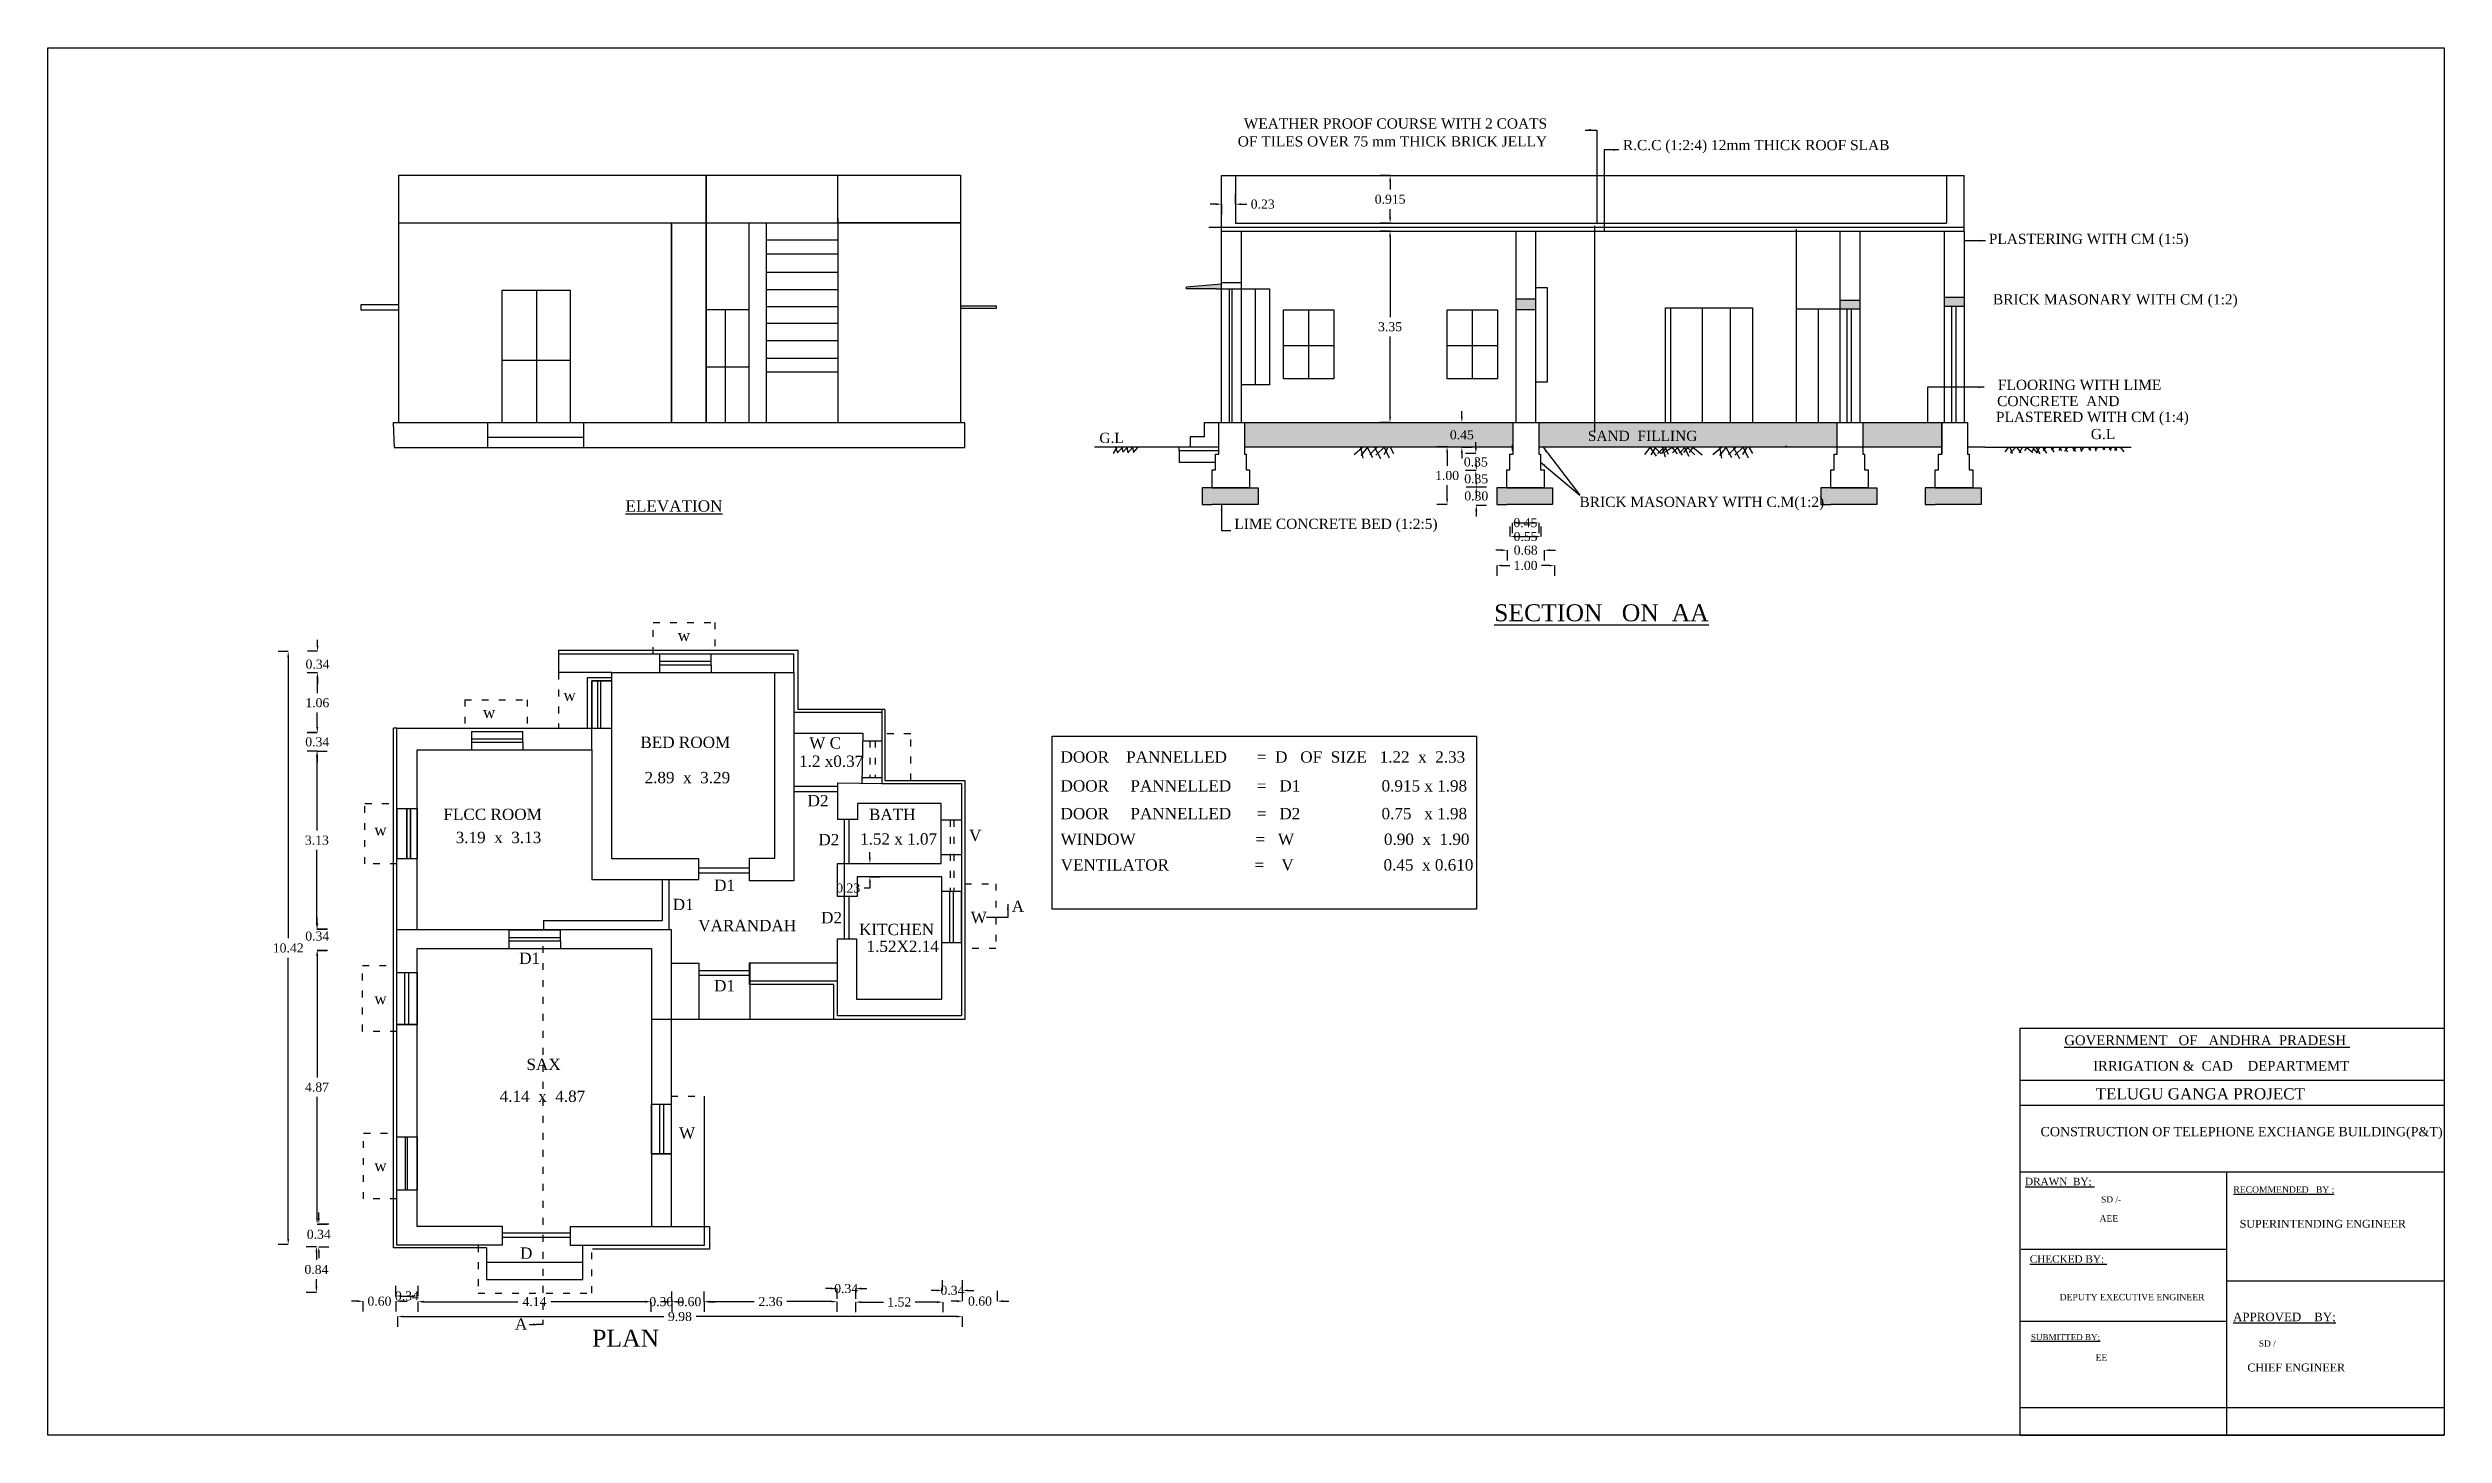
# Model space of a CAD drawing. Header units: millimetres. Extents: x 0.6 to 42.9, y 0.1 to 24.5.
import ezdxf

# ---------------------------------------------------------------- set-up
doc = ezdxf.new("R2010")
doc.units = ezdxf.units.MM
doc.header["$MEASUREMENT"] = 0
doc.linetypes.add('ACAD_ISO03W100', pattern=[30, 12, -18])
for name, color, linetype in [('DIM', 5, 'Continuous'), ('DWG.LINE', 10, 'Continuous'), ('HATCH', 2, 'Continuous'), ('TEXT', 7, 'Continuous')]:
    doc.layers.add(name, color=color, linetype=linetype)
doc.layers.add('DO LINE', color=3, linetype='Continuous', plot=False)
doc.layers.add('TITLE', color=7, linetype='Continuous', lineweight=30)
doc.styles.get("Standard").update_dxf_attribs({"font": 'times.ttf', "height": 0.16})
doc.dimstyles.get("Standard").update_dxf_attribs({"dimtxt": 0.16, "dimasz": 0.1, "dimexe": 0.18, "dimexo": 0.0625, "dimgap": 0.09, "dimtad": 0, "dimtih": 1, "dimtoh": 1, "dimzin": 0, "dimdsep": 46, "dimtxsty": 'Standard', "dimcen": 300, "dimclre": 256, "dimclrt": 4, "dimadec": 0, "dimazin": 0, "dimtfac": 1, "dimtofl": 0, "dimtmove": 0, "dimatfit": 3, "dimfxl": 0, "dimtolj": 1, "dimtzin": 0, "dimarcsym": 0})
pattern_1 = [(50, (0, 0), (0.14345204, -0.01255043), [0.015, -0.165]), (355, (0, 0), (-0.02775027, 0.1504384), [0.012, -0.132]), (100.4514, (0.01195, -0.00105), (0.1157019, 0.1378879), [0.01274804, -0.1402284]), (46.1842, (0, 0.04), (0.2134482, -0.0331038), [0.0225, -0.2475]), (96.6356, (0.01779, 0.03724), (0.1869325, 0.1948236), [0.019122, -0.2103426]), (351.1842, (0, 0.04), (0.1869324, 0.1948237), [0.018, -0.198]), (21, (0.02, 0.03), (0.1193814, -0.08052378), [0.015, -0.165]), (326, (0.02, 0.03), (0.04866307, 0.14503), [0.012, -0.132]), (71.4514, (0.02995, 0.02329), (0.16804453, 0.0645061), [0.01274804, -0.1402284]), (37.5, (0, 0), (0.00243197, 0.06657877), [0, -0.1304, 0, -0.134, 0, -0.1325]), (7.5, (0, 0), (0.05261391, 0.07888234), [0, -0.0764, 0, -0.1274, 0, -0.0505]), (327.5, (-0.0446, 0), (0.10676449, -0.004510974), [0, -0.05, 0, -0.156, 0, -0.207]), (317.5, (-0.0646, 0), (0.11663723, 0.020021), [0, -0.065, 0, -0.1036, 0, -0.147])]

msp = doc.modelspace()

# ---------------------------------------------------------------- texts
at = {"layer": 'TEXT'}
for s, height, p in [('WEATHER PROOF COURSE WITH 2 COATS', 0.18, (21.675, 23.117)), ('OF TILES OVER 75 mm THICK BRICK JELLY', 0.18, (21.568, 22.802)), ('R.C.C (1:2:4) 12mm THICK ROOF SLAB', 0.18, (28.367, 22.737)), ('PLASTERING WITH CM (1:5)', 0.18, (34.827, 21.081)), ('BRICK MASONARY WITH CM (1:2)', 0.18, (34.9, 20.013)), ('FLOORING WITH LIME', 0.18, (34.988, 18.504)), ('CONCRETE  AND', 0.18, (34.973, 18.218)), ('PLASTERED WITH CM (1:4)', 0.18, (34.952, 17.938)), ('BRICK MASONARY WITH C.M(1:2)', 0.18, (27.601, 16.438)), ('w', 0.2, (11.683, 14.072)), ('w', 0.2, (9.664, 13.017)), ('w', 0.2, (8.244, 12.713)), ('BED ROOM', 0.2, (11.023, 12.185)), ('W C', 0.2, (14.004, 12.173)), ('1.2 x0.37', 0.2, (13.824, 11.851)), ('DOOR    PANNELLED       =  D   OF  SIZE   1.22  x  2.33', 0.2, (18.44, 11.926)), ('DOOR     PANNELLED      =   D1                   0.915 x 1.98', 0.2, (18.44, 11.416)), ('FLCC ROOM', 0.2, (7.546, 10.913)), ('D2', 0.2, (13.974, 11.154)), ('BATH', 0.2, (15.058, 10.912)), ('DOOR     PANNELLED      =   D2                   0.75   x 1.98', 0.2, (18.44, 10.926)), ('w', 0.2, (6.326, 10.638)), ('D2', 0.2, (14.165, 10.467)), ('1.52 x 1.07', 0.2, (14.901, 10.479)), ('V', 0.2, (16.824, 10.54)), ('WINDOW                            =   W                     0.90  x  1.90', 0.2, (18.441, 10.474)), ('VENTILATOR                    =    V                     0.45  x 0.610', 0.2, (18.442, 10.021)), ('D1', 0.2, (12.324, 9.661)), ('D1', 0.2, (11.594, 9.323)), ('A', 0.2, (17.578, 9.29)), ('D2', 0.2, (14.213, 9.09)), ('KITCHEN', 0.2, (14.883, 8.881)), ('W', 0.2, (16.854, 9.093)), ('D1', 0.2, (8.884, 8.373)), ('1.52X2.14', 0.2, (15.016, 8.584)), ('D1', 0.2, (12.323, 7.888)), ('w', 0.2, (6.326, 7.662)), ('SAX', 0.2, (9.012, 6.5)), ('W', 0.2, (11.705, 5.288)), ('w', 0.2, (6.326, 4.713)), ('D', 0.2, (8.899, 3.168)), ('A', 0.2, (8.808, 1.917))]:
    msp.add_text(s, height=height, dxfattribs=at).set_placement(p)
at = {"layer": 'TEXT', "attachment_point": 1}
for s, insert, char_height, width in [('{\\C6;SAND  FILLING}', (27.748, 17.783), 0.18, 2.69296), ('G.L', (36.628, 17.816), 0.18, 0.67674), ('{\\C6;G.L}', (19.125, 17.748), 0.18, 0.88514), ('LIME CONCRETE BED (1:2:5)', (21.509, 16.231), 0.18, 4.55451), ('2.89  x  3.29', (11.097, 11.762), 0.2, 1.77394), ('3.19  x  3.13', (7.763, 10.705), 0.2, 1.55359), ('4.14  x  4.87', (8.539, 6.137), 0.2, 2.04069)]:
    msp.add_mtext(s, dxfattribs=dict(at, insert=insert, char_height=char_height, width=width))
at = {"layer": 'TEXT', "ltscale": 0.2, "attachment_point": 1}
for s, insert, char_height, width in [('VARANDAH', (12.044, 9.151), 0.2, 2.01241), ('PLAN', (10.171, 1.917), 0.3, 1.64998)]:
    msp.add_mtext(s, dxfattribs=dict(at, insert=insert, char_height=char_height, width=width))
at = {"layer": 'TITLE'}
for s, height, p in [('%%UELEVATION', 0.2, (10.76, 16.356)), ('%%USECTION   ON  AA', 0.3, (26.094, 14.421))]:
    msp.add_text(s, height=height, dxfattribs=at).set_placement(p)
at = {"layer": 'TITLE', "lineweight": 30}
for s, height, p in [('%%UGOVERNMENT   OF   ANDHRA  PRADESH ', 0.17233, (36.159, 6.94)), ('IRRIGATION &  CAD    DEPARTMEMT ', 0.17233, (36.668, 6.488)), ('TELUGU GANGA PROJECT', 0.19824, (36.713, 5.981)), ('CONSTRUCTION OF TELEPHONE EXCHANGE BUILDING(P&T)', 0.16361, (35.74, 5.331)), ('%%UDRAWN  BY; ', 0.1309, (35.466, 4.467)), ('SD /- ', 0.1097, (36.808, 4.162)), ('%%URECOMMENDED   BY :', 0.11234, (39.144, 4.334)), ('AEE', 0.1125, (36.781, 3.826)), ('SUPERINTENDING ENGINEER', 0.14024, (39.255, 3.715)), ('%%UCHECKED BY: ', 0.1309, (35.549, 3.099)), ('DEPUTY EXECUTIVE ENGINEER', 0.11249, (36.077, 2.436)), ('%%UAPPROVED    BY;', 0.15104, (39.138, 2.067)), ('%%USUBMITTED BY;', 0.10573, (35.57, 1.733)), ('SD /', 0.1097, (39.593, 1.618)), ('EE', 0.1125, (36.711, 1.371)), ('CHIEF ENGINEER', 0.14024, (39.391, 1.179))]:
    msp.add_text(s, height=height, dxfattribs=at).set_placement(p)

# ---------------------------------------------------------------- blocks, each defined once
blk = doc.blocks.new('*D2')
at = {"layer": 'Defpoints', "color": 0, "ltscale": 0.2}
for p in [(5.315, 8.612), (5.315, 8.612), (5.315, 3.782)]:
    blk.add_point(p, dxfattribs=at)
at = {"layer": 'DIM', "lineweight": -2, "ltscale": 0.2}
for p, q in [((5.315, 8.612), (5.495, 8.612)), ((5.315, 3.782), (5.495, 3.782))]:
    blk.add_line(p, q, dxfattribs=at)
at = {"layer": 'DIM', "color": 0, "lineweight": -2, "ltscale": 0.2}
for p, q in [((5.315, 8.512), (5.315, 6.369)), ((5.315, 3.882), (5.315, 6.025))]:
    blk.add_line(p, q, dxfattribs=at)
at = {"layer": 'DIM', "color": 0, "ltscale": 0.2}
for points in [[(5.299, 8.512), (5.332, 8.512), (5.315, 8.612)], [(5.299, 3.882), (5.332, 3.882), (5.315, 3.782)]]:
    blk.add_solid(points, dxfattribs=at)
at = {"layer": 'DIM', "color": 4, "ltscale": 0.2, "insert": (5.315, 6.197), "char_height": 0.16, "attachment_point": 5}
blk.add_mtext('\\A1;4.87', dxfattribs=at)
blk = doc.blocks.new('*D3')
at = {"layer": 'Defpoints', "color": 0, "ltscale": 0.2}
for p in [(5.309, 12.126), (5.309, 8.987), (5.312, 8.987)]:
    blk.add_point(p, dxfattribs=at)
at = {"layer": 'DIM', "lineweight": -2, "ltscale": 0.2}
for p, q in [((5.312, 12.126), (5.492, 12.126)), ((5.312, 8.987), (5.492, 8.987))]:
    blk.add_line(p, q, dxfattribs=at)
at = {"layer": 'DIM', "color": 0, "lineweight": -2, "ltscale": 0.2}
for p, q in [((5.312, 12.026), (5.312, 10.728)), ((5.312, 9.087), (5.312, 10.385))]:
    blk.add_line(p, q, dxfattribs=at)
at = {"layer": 'DIM', "color": 0, "ltscale": 0.2}
for points in [[(5.296, 12.026), (5.329, 12.026), (5.312, 12.126)], [(5.296, 9.087), (5.329, 9.087), (5.312, 8.987)]]:
    blk.add_solid(points, dxfattribs=at)
at = {"layer": 'DIM', "color": 4, "ltscale": 0.2, "insert": (5.312, 10.556), "char_height": 0.16, "attachment_point": 5}
blk.add_mtext('\\A1;3.13', dxfattribs=at)
blk = doc.blocks.new('*D4')
at = {"layer": 'Defpoints', "color": 0, "ltscale": 0.2}
for p in [(5.322, 13.513), (5.32, 12.452), (5.322, 12.452)]:
    blk.add_point(p, dxfattribs=at)
at = {"layer": 'DIM', "lineweight": -2, "ltscale": 0.2}
for p, q in [((5.32, 13.513), (5.14, 13.513)), ((5.32, 12.452), (5.14, 12.452))]:
    blk.add_line(p, q, dxfattribs=at)
at = {"layer": 'DIM', "color": 0, "lineweight": -2, "ltscale": 0.2}
for p, q in [((5.32, 13.413), (5.32, 13.154)), ((5.32, 12.552), (5.32, 12.811))]:
    blk.add_line(p, q, dxfattribs=at)
at = {"layer": 'DIM', "color": 0, "ltscale": 0.2}
for points in [[(5.303, 13.413), (5.336, 13.413), (5.32, 13.513)], [(5.303, 12.552), (5.336, 12.552), (5.32, 12.452)]]:
    blk.add_solid(points, dxfattribs=at)
at = {"layer": 'DIM', "color": 4, "ltscale": 0.2, "insert": (5.32, 12.982), "char_height": 0.16, "attachment_point": 5}
blk.add_mtext('\\A1;1.06', dxfattribs=at)
blk = doc.blocks.new('*D5')
at = {"layer": 'Defpoints', "color": 0, "ltscale": 0.2}
for p in [(5.326, 13.893), (5.324, 13.51), (5.326, 13.51)]:
    blk.add_point(p, dxfattribs=at)
at = {"layer": 'DIM', "color": 0, "lineweight": -2, "ltscale": 0.2}
for p, q in [((5.324, 13.993), (5.324, 14.093)), ((5.324, 13.41), (5.324, 13.31))]:
    blk.add_line(p, q, dxfattribs=at)
at = {"layer": 'DIM', "lineweight": -2, "ltscale": 0.2}
for p, q in [((5.324, 13.893), (5.144, 13.893)), ((5.324, 13.51), (5.144, 13.51))]:
    blk.add_line(p, q, dxfattribs=at)
at = {"layer": 'DIM', "color": 0, "ltscale": 0.2}
for points in [[(5.307, 13.993), (5.341, 13.993), (5.324, 13.893)], [(5.307, 13.41), (5.341, 13.41), (5.324, 13.51)]]:
    blk.add_solid(points, dxfattribs=at)
at = {"layer": 'DIM', "color": 4, "ltscale": 0.2, "insert": (5.324, 13.663), "char_height": 0.16, "attachment_point": 5}
blk.add_mtext('\\A1;0.34', dxfattribs=at)
blk = doc.blocks.new('*D6')
at = {"layer": 'Defpoints', "color": 0, "ltscale": 0.2}
for p in [(4.829, 13.887), (4.806, 3.419), (4.829, 3.419)]:
    blk.add_point(p, dxfattribs=at)
at = {"layer": 'DIM', "lineweight": -2, "ltscale": 0.2}
for p, q in [((4.806, 13.887), (4.626, 13.887)), ((4.806, 3.419), (4.626, 3.419))]:
    blk.add_line(p, q, dxfattribs=at)
at = {"layer": 'DIM', "color": 0, "lineweight": -2, "ltscale": 0.2}
for p, q in [((4.806, 13.787), (4.806, 8.825)), ((4.806, 3.519), (4.806, 8.482))]:
    blk.add_line(p, q, dxfattribs=at)
at = {"layer": 'DIM', "color": 0, "ltscale": 0.2}
for points in [[(4.789, 13.787), (4.823, 13.787), (4.806, 13.887)], [(4.789, 3.519), (4.823, 3.519), (4.806, 3.419)]]:
    blk.add_solid(points, dxfattribs=at)
at = {"layer": 'DIM', "color": 4, "ltscale": 0.2, "insert": (4.806, 8.653), "char_height": 0.16, "attachment_point": 5}
blk.add_mtext('\\A1;10.42', dxfattribs=at)
blk = doc.blocks.new('*D7')
at = {"layer": 'Defpoints', "color": 0, "ltscale": 0.2}
for p in [(5.314, 3.787), (5.314, 3.382), (5.346, 3.382)]:
    blk.add_point(p, dxfattribs=at)
at = {"layer": 'DIM', "color": 0, "lineweight": -2, "ltscale": 0.2}
for p, q in [((5.346, 3.887), (5.346, 3.987)), ((5.346, 3.282), (5.346, 3.182))]:
    blk.add_line(p, q, dxfattribs=at)
at = {"layer": 'DIM', "lineweight": -2, "ltscale": 0.2}
for p, q in [((5.346, 3.787), (5.526, 3.787)), ((5.346, 3.382), (5.526, 3.382))]:
    blk.add_line(p, q, dxfattribs=at)
at = {"layer": 'DIM', "color": 0, "ltscale": 0.2}
for points in [[(5.329, 3.887), (5.363, 3.887), (5.346, 3.787)], [(5.329, 3.282), (5.363, 3.282), (5.346, 3.382)]]:
    blk.add_solid(points, dxfattribs=at)
at = {"layer": 'DIM', "color": 4, "ltscale": 0.2, "insert": (5.346, 3.599), "char_height": 0.16, "attachment_point": 5}
blk.add_mtext('\\A1;0.34', dxfattribs=at)
blk = doc.blocks.new('*D8')
at = {"layer": 'Defpoints', "color": 0, "ltscale": 0.2}
for p in [(5.304, 3.382), (5.304, 2.575), (5.309, 2.575)]:
    blk.add_point(p, dxfattribs=at)
at = {"layer": 'DIM', "lineweight": -2, "ltscale": 0.2}
for p, q in [((5.304, 3.382), (5.124, 3.382)), ((5.304, 2.575), (5.124, 2.575))]:
    blk.add_line(p, q, dxfattribs=at)
at = {"layer": 'DIM', "color": 0, "lineweight": -2, "ltscale": 0.2}
for p, q in [((5.304, 3.282), (5.304, 3.15)), ((5.304, 2.675), (5.304, 2.807))]:
    blk.add_line(p, q, dxfattribs=at)
at = {"layer": 'DIM', "color": 0, "ltscale": 0.2}
for points in [[(5.287, 3.282), (5.321, 3.282), (5.304, 3.382)], [(5.287, 2.675), (5.321, 2.675), (5.304, 2.575)]]:
    blk.add_solid(points, dxfattribs=at)
at = {"layer": 'DIM', "color": 4, "ltscale": 0.2, "insert": (5.304, 2.978), "char_height": 0.16, "attachment_point": 5}
blk.add_mtext('\\A1;0.84', dxfattribs=at)
blk = doc.blocks.new('*D9')
at = {"layer": 'Defpoints', "color": 0, "ltscale": 0.2}
for p in [(6.738, 2.19), (16.704, 2.19), (16.704, 2.148)]:
    blk.add_point(p, dxfattribs=at)
at = {"layer": 'DIM', "lineweight": -2, "ltscale": 0.2}
for p, q in [((6.738, 2.148), (6.738, 1.968)), ((16.704, 2.148), (16.704, 1.968))]:
    blk.add_line(p, q, dxfattribs=at)
at = {"layer": 'DIM', "color": 0, "lineweight": -2, "ltscale": 0.2}
for p, q in [((6.838, 2.148), (11.436, 2.148)), ((16.604, 2.148), (12.006, 2.148))]:
    blk.add_line(p, q, dxfattribs=at)
at = {"layer": 'DIM', "color": 0, "ltscale": 0.2}
for points in [[(6.838, 2.165), (6.838, 2.132), (6.738, 2.148)], [(16.604, 2.165), (16.604, 2.132), (16.704, 2.148)]]:
    blk.add_solid(points, dxfattribs=at)
at = {"layer": 'DIM', "color": 4, "ltscale": 0.2, "insert": (11.721, 2.148), "char_height": 0.16, "attachment_point": 5}
blk.add_mtext('\\A1;9.98', dxfattribs=at)
blk = doc.blocks.new('*D10')
at = {"layer": 'Defpoints', "color": 0, "ltscale": 0.2}
for p in [(7.096, 2.439), (11.21, 2.439), (11.21, 2.411)]:
    blk.add_point(p, dxfattribs=at)
at = {"layer": 'DIM', "lineweight": -2, "ltscale": 0.2}
for p, q in [((7.096, 2.411), (7.096, 2.231)), ((11.21, 2.411), (11.21, 2.231))]:
    blk.add_line(p, q, dxfattribs=at)
at = {"layer": 'DIM', "color": 0, "lineweight": -2, "ltscale": 0.2}
for p, q in [((7.196, 2.411), (8.862, 2.411)), ((11.11, 2.411), (9.444, 2.411))]:
    blk.add_line(p, q, dxfattribs=at)
at = {"layer": 'DIM', "color": 0, "ltscale": 0.2}
for points in [[(7.196, 2.428), (7.196, 2.394), (7.096, 2.411)], [(11.11, 2.428), (11.11, 2.394), (11.21, 2.411)]]:
    blk.add_solid(points, dxfattribs=at)
at = {"layer": 'DIM', "color": 4, "ltscale": 0.2, "insert": (9.153, 2.411), "char_height": 0.16, "attachment_point": 5}
blk.add_mtext('\\A1;4.14', dxfattribs=at)
blk = doc.blocks.new('*D11')
at = {"layer": 'Defpoints', "color": 0, "ltscale": 0.2}
for p in [(12.148, 2.414), (14.492, 2.414), (14.492, 2.412)]:
    blk.add_point(p, dxfattribs=at)
at = {"layer": 'DIM', "lineweight": -2, "ltscale": 0.2}
for p, q in [((12.148, 2.412), (12.148, 2.232)), ((14.492, 2.412), (14.492, 2.232))]:
    blk.add_line(p, q, dxfattribs=at)
at = {"layer": 'DIM', "color": 0, "lineweight": -2, "ltscale": 0.2}
for p, q in [((12.248, 2.412), (13.03, 2.412)), ((14.392, 2.412), (13.61, 2.412))]:
    blk.add_line(p, q, dxfattribs=at)
at = {"layer": 'DIM', "color": 0, "ltscale": 0.2}
for points in [[(12.248, 2.429), (12.248, 2.396), (12.148, 2.412)], [(14.392, 2.429), (14.392, 2.396), (14.492, 2.412)]]:
    blk.add_solid(points, dxfattribs=at)
at = {"layer": 'DIM', "color": 4, "ltscale": 0.2, "insert": (13.32, 2.412), "char_height": 0.16, "attachment_point": 5}
blk.add_mtext('\\A1;2.36', dxfattribs=at)
blk = doc.blocks.new('*D12')
at = {"layer": 'Defpoints', "color": 0, "ltscale": 0.2}
for p in [(14.822, 2.406), (16.364, 2.406), (16.364, 2.404)]:
    blk.add_point(p, dxfattribs=at)
at = {"layer": 'DIM', "lineweight": -2, "ltscale": 0.2}
for p, q in [((14.822, 2.404), (14.822, 2.224)), ((16.364, 2.404), (16.364, 2.224))]:
    blk.add_line(p, q, dxfattribs=at)
at = {"layer": 'DIM', "color": 0, "lineweight": -2, "ltscale": 0.2}
for p, q in [((14.922, 2.404), (15.315, 2.404)), ((16.264, 2.404), (15.871, 2.404))]:
    blk.add_line(p, q, dxfattribs=at)
at = {"layer": 'DIM', "color": 0, "ltscale": 0.2}
for points in [[(14.922, 2.42), (14.922, 2.387), (14.822, 2.404)], [(16.264, 2.42), (16.264, 2.387), (16.364, 2.404)]]:
    blk.add_solid(points, dxfattribs=at)
at = {"layer": 'DIM', "color": 4, "ltscale": 0.2, "insert": (15.593, 2.404), "char_height": 0.16, "attachment_point": 5}
blk.add_mtext('\\A1;1.52', dxfattribs=at)
blk = doc.blocks.new('*D13')
at = {"layer": 'Defpoints', "color": 0, "ltscale": 0.2}
for p in [(16.71, 2.413), (17.325, 2.42), (17.325, 2.413)]:
    blk.add_point(p, dxfattribs=at)
at = {"layer": 'DIM', "lineweight": -2, "ltscale": 0.2}
for p, q in [((16.71, 2.42), (16.71, 2.6)), ((17.325, 2.42), (17.325, 2.6))]:
    blk.add_line(p, q, dxfattribs=at)
at = {"layer": 'DIM', "color": 0, "lineweight": -2, "ltscale": 0.2}
for p, q in [((16.61, 2.42), (16.51, 2.42)), ((17.425, 2.42), (17.525, 2.42))]:
    blk.add_line(p, q, dxfattribs=at)
at = {"layer": 'DIM', "color": 0, "ltscale": 0.2}
for points in [[(16.61, 2.437), (16.61, 2.403), (16.71, 2.42)], [(17.425, 2.437), (17.425, 2.403), (17.325, 2.42)]]:
    blk.add_solid(points, dxfattribs=at)
at = {"layer": 'DIM', "color": 4, "ltscale": 0.2, "insert": (17.018, 2.42), "char_height": 0.16, "attachment_point": 5}
blk.add_mtext('\\A1;0.60', dxfattribs=at)
blk = doc.blocks.new('*D14')
at = {"layer": 'Defpoints', "color": 0, "ltscale": 0.2}
for p in [(14.491, 2.646), (14.822, 2.646), (14.822, 2.642)]:
    blk.add_point(p, dxfattribs=at)
at = {"layer": 'DIM', "color": 0, "lineweight": -2, "ltscale": 0.2}
for p, q in [((14.391, 2.642), (14.291, 2.642)), ((14.922, 2.642), (15.022, 2.642))]:
    blk.add_line(p, q, dxfattribs=at)
at = {"layer": 'DIM', "lineweight": -2, "ltscale": 0.2}
for p, q in [((14.491, 2.642), (14.491, 2.462)), ((14.822, 2.642), (14.822, 2.462))]:
    blk.add_line(p, q, dxfattribs=at)
at = {"layer": 'DIM', "color": 0, "ltscale": 0.2}
for points in [[(14.391, 2.659), (14.391, 2.625), (14.491, 2.642)], [(14.922, 2.659), (14.922, 2.625), (14.822, 2.642)]]:
    blk.add_solid(points, dxfattribs=at)
at = {"layer": 'DIM', "color": 4, "ltscale": 0.2, "insert": (14.656, 2.642), "char_height": 0.16, "attachment_point": 5}
blk.add_mtext('\\A1;0.34 ', dxfattribs=at)
blk = doc.blocks.new('*D15')
at = {"layer": 'Defpoints', "color": 0, "ltscale": 0.2}
for p in [(16.356, 2.573), (16.709, 2.61), (16.709, 2.573)]:
    blk.add_point(p, dxfattribs=at)
at = {"layer": 'DIM', "color": 0, "lineweight": -2, "ltscale": 0.2}
for p, q in [((16.256, 2.61), (16.156, 2.61)), ((16.809, 2.61), (16.909, 2.61))]:
    blk.add_line(p, q, dxfattribs=at)
at = {"layer": 'DIM', "lineweight": -2, "ltscale": 0.2}
for p, q in [((16.356, 2.61), (16.356, 2.79)), ((16.709, 2.61), (16.709, 2.79))]:
    blk.add_line(p, q, dxfattribs=at)
at = {"layer": 'DIM', "color": 0, "ltscale": 0.2}
for points in [[(16.256, 2.626), (16.256, 2.593), (16.356, 2.61)], [(16.809, 2.626), (16.809, 2.593), (16.709, 2.61)]]:
    blk.add_solid(points, dxfattribs=at)
at = {"layer": 'DIM', "color": 4, "ltscale": 0.2, "insert": (16.532, 2.61), "char_height": 0.16, "attachment_point": 5}
blk.add_mtext('\\A1;0.34', dxfattribs=at)
blk = doc.blocks.new('*D16')
at = {"layer": 'Defpoints', "color": 0, "ltscale": 0.2}
for p in [(6.704, 2.511), (7.098, 2.511), (7.098, 2.511)]:
    blk.add_point(p, dxfattribs=at)
at = {"layer": 'DIM', "lineweight": -2, "ltscale": 0.2}
for p, q in [((6.704, 2.511), (6.704, 2.691)), ((7.098, 2.511), (7.098, 2.691))]:
    blk.add_line(p, q, dxfattribs=at)
at = {"layer": 'DIM', "color": 0, "lineweight": -2, "ltscale": 0.2}
blk.add_line((6.804, 2.511), (6.998, 2.511), dxfattribs=at)
at = {"layer": 'DIM', "color": 0, "ltscale": 0.2}
for points in [[(6.804, 2.528), (6.804, 2.495), (6.704, 2.511)], [(6.998, 2.528), (6.998, 2.495), (7.098, 2.511)]]:
    blk.add_solid(points, dxfattribs=at)
at = {"layer": 'DIM', "color": 4, "ltscale": 0.2, "insert": (6.901, 2.511), "char_height": 0.16, "attachment_point": 5}
blk.add_mtext('\\A1;0.34', dxfattribs=at)
blk = doc.blocks.new('*D17')
at = {"layer": 'Defpoints', "color": 0, "ltscale": 0.2}
for p in [(6.126, 2.437), (6.707, 2.437), (6.707, 2.419)]:
    blk.add_point(p, dxfattribs=at)
at = {"layer": 'DIM', "color": 0, "lineweight": -2, "ltscale": 0.2}
for p, q in [((6.026, 2.419), (5.926, 2.419)), ((6.807, 2.419), (6.907, 2.419))]:
    blk.add_line(p, q, dxfattribs=at)
at = {"layer": 'DIM', "lineweight": -2, "ltscale": 0.2}
for p, q in [((6.126, 2.419), (6.126, 2.239)), ((6.707, 2.419), (6.707, 2.239))]:
    blk.add_line(p, q, dxfattribs=at)
at = {"layer": 'DIM', "color": 0, "ltscale": 0.2}
for points in [[(6.026, 2.436), (6.026, 2.403), (6.126, 2.419)], [(6.807, 2.436), (6.807, 2.403), (6.707, 2.419)]]:
    blk.add_solid(points, dxfattribs=at)
at = {"layer": 'DIM', "color": 4, "ltscale": 0.2, "insert": (6.417, 2.419), "char_height": 0.16, "attachment_point": 5}
blk.add_mtext('\\A1;0.60', dxfattribs=at)
blk = doc.blocks.new('*D18')
at = {"layer": 'Defpoints', "color": 0, "ltscale": 0.2}
for p in [(26.41, 16.174), (26.882, 16.174), (26.882, 16.159)]:
    blk.add_point(p, dxfattribs=at)
at = {"layer": 'DIM', "lineweight": -2, "ltscale": 0.2}
for p, q in [((26.41, 16.159), (26.41, 15.979)), ((26.882, 16.159), (26.882, 15.979))]:
    blk.add_line(p, q, dxfattribs=at)
at = {"layer": 'DIM', "color": 0, "lineweight": -2, "ltscale": 0.2}
blk.add_line((26.51, 16.159), (26.782, 16.159), dxfattribs=at)
at = {"layer": 'DIM', "color": 0, "ltscale": 0.2}
for points in [[(26.51, 16.176), (26.51, 16.143), (26.41, 16.159)], [(26.782, 16.176), (26.782, 16.143), (26.882, 16.159)]]:
    blk.add_solid(points, dxfattribs=at)
at = {"layer": 'DIM', "color": 4, "ltscale": 0.2, "insert": (26.646, 16.159), "char_height": 0.16, "attachment_point": 5}
blk.add_mtext('\\A1;0.45', dxfattribs=at)
blk = doc.blocks.new('*D19')
at = {"layer": 'Defpoints', "color": 0, "ltscale": 0.2}
for p in [(26.377, 15.916), (26.922, 15.916), (26.922, 15.916)]:
    blk.add_point(p, dxfattribs=at)
at = {"layer": 'DIM', "lineweight": -2, "ltscale": 0.2}
for p, q in [((26.377, 15.916), (26.377, 16.096)), ((26.922, 15.916), (26.922, 16.096))]:
    blk.add_line(p, q, dxfattribs=at)
at = {"layer": 'DIM', "color": 0, "lineweight": -2, "ltscale": 0.2}
blk.add_line((26.477, 15.916), (26.822, 15.916), dxfattribs=at)
at = {"layer": 'DIM', "color": 0, "ltscale": 0.2}
for points in [[(26.477, 15.932), (26.477, 15.899), (26.377, 15.916)], [(26.822, 15.932), (26.822, 15.899), (26.922, 15.916)]]:
    blk.add_solid(points, dxfattribs=at)
at = {"layer": 'DIM', "color": 4, "ltscale": 0.2, "insert": (26.649, 15.916), "char_height": 0.16, "attachment_point": 5}
blk.add_mtext('\\A1;0.55', dxfattribs=at)
blk = doc.blocks.new('*D20')
at = {"layer": 'Defpoints', "color": 0, "ltscale": 0.2}
for p in [(26.322, 15.682), (26.98, 15.682), (26.98, 15.675)]:
    blk.add_point(p, dxfattribs=at)
at = {"layer": 'DIM', "color": 0, "lineweight": -2, "ltscale": 0.2}
for p, q in [((26.222, 15.675), (26.122, 15.675)), ((27.08, 15.675), (27.18, 15.675))]:
    blk.add_line(p, q, dxfattribs=at)
at = {"layer": 'DIM', "lineweight": -2, "ltscale": 0.2}
for p, q in [((26.322, 15.675), (26.322, 15.495)), ((26.98, 15.675), (26.98, 15.495))]:
    blk.add_line(p, q, dxfattribs=at)
at = {"layer": 'DIM', "color": 0, "ltscale": 0.2}
for points in [[(26.222, 15.692), (26.222, 15.659), (26.322, 15.675)], [(27.08, 15.692), (27.08, 15.659), (26.98, 15.675)]]:
    blk.add_solid(points, dxfattribs=at)
at = {"layer": 'DIM', "color": 4, "ltscale": 0.2, "insert": (26.651, 15.675), "char_height": 0.16, "attachment_point": 5}
blk.add_mtext('\\A1;0.68', dxfattribs=at)
blk = doc.blocks.new('*D21')
at = {"layer": 'Defpoints', "color": 0, "ltscale": 0.2}
for p in [(26.139, 15.414), (27.159, 15.414), (27.159, 15.405)]:
    blk.add_point(p, dxfattribs=at)
at = {"layer": 'DIM', "lineweight": -2, "ltscale": 0.2}
for p, q in [((26.139, 15.405), (26.139, 15.225)), ((27.159, 15.405), (27.159, 15.225))]:
    blk.add_line(p, q, dxfattribs=at)
at = {"layer": 'DIM', "color": 0, "lineweight": -2, "ltscale": 0.2}
for p, q in [((26.239, 15.405), (26.371, 15.405)), ((27.059, 15.405), (26.928, 15.405))]:
    blk.add_line(p, q, dxfattribs=at)
at = {"layer": 'DIM', "color": 0, "ltscale": 0.2}
for points in [[(26.239, 15.421), (26.239, 15.388), (26.139, 15.405)], [(27.059, 15.421), (27.059, 15.388), (27.159, 15.405)]]:
    blk.add_solid(points, dxfattribs=at)
at = {"layer": 'DIM', "color": 4, "ltscale": 0.2, "insert": (26.649, 15.405), "char_height": 0.16, "attachment_point": 5}
blk.add_mtext('\\A1;1.00', dxfattribs=at)
blk = doc.blocks.new('*D22')
at = {"layer": 'Defpoints', "color": 0, "ltscale": 0.2}
for p in [(25.78, 17.381), (25.771, 17.082), (25.78, 17.082)]:
    blk.add_point(p, dxfattribs=at)
at = {"layer": 'DIM', "lineweight": -2, "ltscale": 0.2}
for p, q in [((25.771, 17.381), (25.591, 17.381)), ((25.771, 17.082), (25.591, 17.082))]:
    blk.add_line(p, q, dxfattribs=at)
at = {"layer": 'DIM', "color": 0, "lineweight": -2, "ltscale": 0.2}
for p, q in [((25.771, 17.481), (25.771, 17.581)), ((25.771, 16.982), (25.771, 16.882))]:
    blk.add_line(p, q, dxfattribs=at)
at = {"layer": 'DIM', "color": 0, "ltscale": 0.2}
for points in [[(25.755, 17.481), (25.788, 17.481), (25.771, 17.381)], [(25.755, 16.982), (25.788, 16.982), (25.771, 17.082)]]:
    blk.add_solid(points, dxfattribs=at)
at = {"layer": 'DIM', "color": 4, "ltscale": 0.2, "insert": (25.771, 17.232), "char_height": 0.16, "attachment_point": 5}
blk.add_mtext('\\A1;0.35', dxfattribs=at)
blk = doc.blocks.new('*D23')
at = {"layer": 'Defpoints', "color": 0, "ltscale": 0.2}
for p in [(25.789, 17.082), (25.778, 16.788), (25.789, 16.788)]:
    blk.add_point(p, dxfattribs=at)
at = {"layer": 'DIM', "lineweight": -2, "ltscale": 0.2}
for p, q in [((25.778, 17.082), (25.598, 17.082)), ((25.778, 16.788), (25.598, 16.788))]:
    blk.add_line(p, q, dxfattribs=at)
at = {"layer": 'DIM', "color": 0, "lineweight": -2, "ltscale": 0.2}
for p, q in [((25.778, 17.182), (25.778, 17.282)), ((25.778, 16.688), (25.778, 16.588))]:
    blk.add_line(p, q, dxfattribs=at)
at = {"layer": 'DIM', "color": 0, "ltscale": 0.2}
for points in [[(25.761, 17.182), (25.795, 17.182), (25.778, 17.082)], [(25.761, 16.688), (25.795, 16.688), (25.778, 16.788)]]:
    blk.add_solid(points, dxfattribs=at)
at = {"layer": 'DIM', "color": 4, "ltscale": 0.2, "insert": (25.778, 16.935), "char_height": 0.16, "attachment_point": 5}
blk.add_mtext('\\A1;0.35', dxfattribs=at)
blk = doc.blocks.new('*D24')
at = {"layer": 'Defpoints', "color": 0, "ltscale": 0.2}
for p in [(25.774, 16.793), (25.774, 16.47), (25.779, 16.47)]:
    blk.add_point(p, dxfattribs=at)
at = {"layer": 'DIM', "color": 0, "lineweight": -2, "ltscale": 0.2}
for p, q in [((25.779, 16.893), (25.779, 16.993)), ((25.779, 16.37), (25.779, 16.27))]:
    blk.add_line(p, q, dxfattribs=at)
at = {"layer": 'DIM', "lineweight": -2, "ltscale": 0.2}
for p, q in [((25.779, 16.793), (25.959, 16.793)), ((25.779, 16.47), (25.959, 16.47))]:
    blk.add_line(p, q, dxfattribs=at)
at = {"layer": 'DIM', "color": 0, "ltscale": 0.2}
for points in [[(25.762, 16.893), (25.796, 16.893), (25.779, 16.793)], [(25.762, 16.37), (25.796, 16.37), (25.779, 16.47)]]:
    blk.add_solid(points, dxfattribs=at)
at = {"layer": 'DIM', "color": 4, "ltscale": 0.2, "insert": (25.779, 16.632), "char_height": 0.16, "attachment_point": 5}
blk.add_mtext('\\A1;0.30', dxfattribs=at)
blk = doc.blocks.new('*D25')
at = {"layer": 'Defpoints', "color": 0, "ltscale": 0.2}
for p in [(25.269, 17.502), (25.264, 16.484), (25.269, 16.484)]:
    blk.add_point(p, dxfattribs=at)
at = {"layer": 'DIM', "lineweight": -2, "ltscale": 0.2}
for p, q in [((25.264, 17.502), (25.084, 17.502)), ((25.264, 16.484), (25.084, 16.484))]:
    blk.add_line(p, q, dxfattribs=at)
at = {"layer": 'DIM', "color": 0, "lineweight": -2, "ltscale": 0.2}
for p, q in [((25.264, 17.402), (25.264, 17.164)), ((25.264, 16.584), (25.264, 16.821))]:
    blk.add_line(p, q, dxfattribs=at)
at = {"layer": 'DIM', "color": 0, "ltscale": 0.2}
for points in [[(25.247, 17.402), (25.281, 17.402), (25.264, 17.502)], [(25.247, 16.584), (25.281, 16.584), (25.264, 16.484)]]:
    blk.add_solid(points, dxfattribs=at)
at = {"layer": 'DIM', "color": 4, "ltscale": 0.2, "insert": (25.264, 16.993), "char_height": 0.16, "attachment_point": 5}
blk.add_mtext('\\A1;1.00', dxfattribs=at)
blk = doc.blocks.new('*D26')
at = {"layer": 'Defpoints', "color": 0, "ltscale": 0.2}
for p in [(25.524, 17.929), (25.524, 17.493), (25.524, 17.493)]:
    blk.add_point(p, dxfattribs=at)
at = {"layer": 'DIM', "color": 0, "lineweight": -2, "ltscale": 0.2}
for p, q in [((25.524, 18.029), (25.524, 18.129)), ((25.524, 17.393), (25.524, 17.293))]:
    blk.add_line(p, q, dxfattribs=at)
at = {"layer": 'DIM', "lineweight": -2, "ltscale": 0.2}
for p, q in [((25.524, 17.929), (25.704, 17.929)), ((25.524, 17.493), (25.704, 17.493))]:
    blk.add_line(p, q, dxfattribs=at)
at = {"layer": 'DIM', "color": 0, "ltscale": 0.2}
for points in [[(25.508, 18.029), (25.541, 18.029), (25.524, 17.929)], [(25.508, 17.393), (25.541, 17.393), (25.524, 17.493)]]:
    blk.add_solid(points, dxfattribs=at)
at = {"layer": 'DIM', "color": 4, "ltscale": 0.2, "insert": (25.524, 17.711), "char_height": 0.16, "attachment_point": 5}
blk.add_mtext('\\A1;0.45', dxfattribs=at)
blk = doc.blocks.new('*D27')
at = {"layer": 'Defpoints', "color": 0, "ltscale": 0.2}
for p in [(24.258, 22.289), (24.258, 21.449), (24.258, 21.449)]:
    blk.add_point(p, dxfattribs=at)
at = {"layer": 'DIM', "lineweight": -2, "ltscale": 0.2}
for p, q in [((24.258, 22.289), (24.078, 22.289)), ((24.258, 21.449), (24.078, 21.449))]:
    blk.add_line(p, q, dxfattribs=at)
at = {"layer": 'DIM', "color": 0, "lineweight": -2, "ltscale": 0.2}
for p, q in [((24.258, 22.189), (24.258, 22.041)), ((24.258, 21.549), (24.258, 21.698))]:
    blk.add_line(p, q, dxfattribs=at)
at = {"layer": 'DIM', "color": 0, "ltscale": 0.2}
for points in [[(24.242, 22.189), (24.275, 22.189), (24.258, 22.289)], [(24.242, 21.549), (24.275, 21.549), (24.258, 21.449)]]:
    blk.add_solid(points, dxfattribs=at)
at = {"layer": 'DIM', "color": 4, "ltscale": 0.2, "insert": (24.258, 21.869), "char_height": 0.16, "attachment_point": 5}
blk.add_mtext('\\A1;0.915', dxfattribs=at)
blk = doc.blocks.new('*D28')
at = {"layer": 'Defpoints', "color": 0, "ltscale": 0.2}
for p in [(21.281, 21.783), (21.526, 21.783), (21.526, 21.783)]:
    blk.add_point(p, dxfattribs=at)
at = {"layer": 'DIM', "color": 0, "lineweight": -2, "ltscale": 0.2}
for p, q in [((21.181, 21.783), (21.081, 21.783)), ((21.626, 21.783), (21.726, 21.783))]:
    blk.add_line(p, q, dxfattribs=at)
at = {"layer": 'DIM', "lineweight": -2, "ltscale": 0.2}
for p, q in [((21.281, 21.783), (21.281, 21.603)), ((21.526, 21.783), (21.526, 21.963))]:
    blk.add_line(p, q, dxfattribs=at)
at = {"layer": 'DIM', "color": 0, "ltscale": 0.2}
for points in [[(21.181, 21.799), (21.181, 21.766), (21.281, 21.783)], [(21.626, 21.799), (21.626, 21.766), (21.526, 21.783)]]:
    blk.add_solid(points, dxfattribs=at)
at = {"layer": 'DIM', "color": 4, "ltscale": 0.2, "insert": (22.009, 21.783), "char_height": 0.16, "attachment_point": 5}
blk.add_mtext('\\A1;0.23', dxfattribs=at)
blk = doc.blocks.new('*D29')
at = {"layer": 'Defpoints', "color": 0, "ltscale": 0.2}
for p in [(24.257, 21.309), (24.257, 21.309), (24.257, 17.929)]:
    blk.add_point(p, dxfattribs=at)
at = {"layer": 'DIM', "lineweight": -2, "ltscale": 0.2}
for p, q in [((24.257, 21.309), (24.077, 21.309)), ((24.257, 17.929), (24.077, 17.929))]:
    blk.add_line(p, q, dxfattribs=at)
at = {"layer": 'DIM', "color": 0, "lineweight": -2, "ltscale": 0.2}
for p, q in [((24.257, 21.209), (24.257, 19.791)), ((24.257, 18.029), (24.257, 19.448))]:
    blk.add_line(p, q, dxfattribs=at)
at = {"layer": 'DIM', "color": 0, "ltscale": 0.2}
for points in [[(24.24, 21.209), (24.273, 21.209), (24.257, 21.309)], [(24.24, 18.029), (24.273, 18.029), (24.257, 17.929)]]:
    blk.add_solid(points, dxfattribs=at)
at = {"layer": 'DIM', "color": 4, "ltscale": 0.2, "insert": (24.257, 19.619), "char_height": 0.16, "attachment_point": 5}
blk.add_mtext('\\A1;3.35', dxfattribs=at)
blk = doc.blocks.new('*D30')
at = {"layer": 'Defpoints', "color": 0, "ltscale": 0.2}
for p in [(5.327, 12.455), (5.319, 12.129), (5.327, 12.129)]:
    blk.add_point(p, dxfattribs=at)
at = {"layer": 'DIM', "lineweight": -2, "ltscale": 0.2}
for p, q in [((5.319, 12.455), (5.139, 12.455)), ((5.319, 12.129), (5.139, 12.129))]:
    blk.add_line(p, q, dxfattribs=at)
at = {"layer": 'DIM', "color": 0, "lineweight": -2, "ltscale": 0.2}
for p, q in [((5.319, 12.555), (5.319, 12.655)), ((5.319, 12.029), (5.319, 11.929))]:
    blk.add_line(p, q, dxfattribs=at)
at = {"layer": 'DIM', "color": 0, "ltscale": 0.2}
for points in [[(5.302, 12.555), (5.335, 12.555), (5.319, 12.455)], [(5.302, 12.029), (5.335, 12.029), (5.319, 12.129)]]:
    blk.add_solid(points, dxfattribs=at)
at = {"layer": 'DIM', "color": 4, "ltscale": 0.2, "insert": (5.319, 12.292), "char_height": 0.16, "attachment_point": 5}
blk.add_mtext('\\A1;0.34', dxfattribs=at)
blk = doc.blocks.new('*D31')
at = {"layer": 'Defpoints', "color": 0, "ltscale": 0.2}
for p in [(5.317, 8.993), (5.317, 8.613), (5.319, 8.613)]:
    blk.add_point(p, dxfattribs=at)
at = {"layer": 'DIM', "color": 0, "lineweight": -2, "ltscale": 0.2}
for p, q in [((5.319, 9.093), (5.319, 9.193)), ((5.319, 8.513), (5.319, 8.413))]:
    blk.add_line(p, q, dxfattribs=at)
at = {"layer": 'DIM', "lineweight": -2, "ltscale": 0.2}
for p, q in [((5.319, 8.993), (5.499, 8.993)), ((5.319, 8.613), (5.499, 8.613))]:
    blk.add_line(p, q, dxfattribs=at)
at = {"layer": 'DIM', "color": 0, "ltscale": 0.2}
for points in [[(5.302, 9.093), (5.336, 9.093), (5.319, 8.993)], [(5.302, 8.513), (5.336, 8.513), (5.319, 8.613)]]:
    blk.add_solid(points, dxfattribs=at)
at = {"layer": 'DIM', "color": 4, "ltscale": 0.2, "insert": (5.319, 8.863), "char_height": 0.16, "attachment_point": 5}
blk.add_mtext('\\A1;0.34', dxfattribs=at)
blk = doc.blocks.new('*D32')
at = {"layer": 'Defpoints', "color": 0, "ltscale": 0.2}
for p in [(15.073, 10.145), (15.073, 9.911), (15.074, 9.911)]:
    blk.add_point(p, dxfattribs=at)
at = {"layer": 'DIM', "color": 0, "lineweight": -2, "ltscale": 0.2}
for p, q in [((15.074, 10.245), (15.074, 10.345)), ((15.074, 9.811), (15.074, 9.711)), ((15.074, 9.711), (14.974, 9.711))]:
    blk.add_line(p, q, dxfattribs=at)
at = {"layer": 'DIM', "lineweight": -2, "ltscale": 0.2}
for p, q in [((15.074, 10.145), (15.254, 10.145)), ((15.074, 9.911), (15.254, 9.911))]:
    blk.add_line(p, q, dxfattribs=at)
at = {"layer": 'DIM', "color": 0, "ltscale": 0.2}
for points in [[(15.058, 10.245), (15.091, 10.245), (15.074, 10.145)], [(15.058, 9.811), (15.091, 9.811), (15.074, 9.911)]]:
    blk.add_solid(points, dxfattribs=at)
at = {"layer": 'DIM', "color": 4, "ltscale": 0.2, "insert": (14.692, 9.711), "char_height": 0.16, "attachment_point": 5}
blk.add_mtext('\\A1;0.23', dxfattribs=at)
blk = doc.blocks.new('*D33')
at = {"layer": 'Defpoints', "color": 0, "ltscale": 0.2}
for p in [(11.206, 2.411), (11.577, 2.411), (11.577, 2.41)]:
    blk.add_point(p, dxfattribs=at)
at = {"layer": 'DIM', "color": 0, "lineweight": -2, "ltscale": 0.2}
for p, q in [((11.106, 2.41), (11.006, 2.41)), ((11.677, 2.41), (11.777, 2.41))]:
    blk.add_line(p, q, dxfattribs=at)
at = {"layer": 'DIM', "lineweight": -2, "ltscale": 0.2}
for p, q in [((11.206, 2.41), (11.206, 2.23)), ((11.577, 2.41), (11.577, 2.23))]:
    blk.add_line(p, q, dxfattribs=at)
at = {"layer": 'DIM', "color": 0, "ltscale": 0.2}
for points in [[(11.106, 2.426), (11.106, 2.393), (11.206, 2.41)], [(11.677, 2.426), (11.677, 2.393), (11.577, 2.41)]]:
    blk.add_solid(points, dxfattribs=at)
at = {"layer": 'DIM', "color": 4, "ltscale": 0.2, "insert": (11.392, 2.41), "char_height": 0.16, "attachment_point": 5}
blk.add_mtext('\\A1;0.30', dxfattribs=at)
blk = doc.blocks.new('*D34')
at = {"layer": 'Defpoints', "color": 0, "ltscale": 0.2}
for p in [(11.577, 2.408), (12.146, 2.41), (12.146, 2.408)]:
    blk.add_point(p, dxfattribs=at)
at = {"layer": 'DIM', "lineweight": -2, "ltscale": 0.2}
for p, q in [((11.577, 2.41), (11.577, 2.59)), ((12.146, 2.41), (12.146, 2.59))]:
    blk.add_line(p, q, dxfattribs=at)
at = {"layer": 'DIM', "color": 0, "lineweight": -2, "ltscale": 0.2}
for p, q in [((11.477, 2.41), (11.377, 2.41)), ((12.246, 2.41), (12.346, 2.41))]:
    blk.add_line(p, q, dxfattribs=at)
at = {"layer": 'DIM', "color": 0, "ltscale": 0.2}
for points in [[(11.477, 2.427), (11.477, 2.394), (11.577, 2.41)], [(12.246, 2.427), (12.246, 2.394), (12.146, 2.41)]]:
    blk.add_solid(points, dxfattribs=at)
at = {"layer": 'DIM', "color": 4, "ltscale": 0.2, "insert": (11.887, 2.41), "char_height": 0.16, "attachment_point": 5}
blk.add_mtext('\\A1;0.60', dxfattribs=at)

# ---------------------------------------------------------------- dimensions: what is measured, and where the dimension line sits
at = {"layer": 'DIM', "ltscale": 0.2}
for base, p1, p2, text, picture, middle in [((24.258, 21.449), (24.258, 22.289), (24.258, 21.449), '0.915', '*D27', (24.258, 21.869)), ((24.257, 21.309), (24.257, 17.929), (24.257, 21.309), '3.35', '*D29', (24.257, 19.619)), ((25.264, 16.484), (25.269, 17.502), (25.269, 16.484), '1.00', '*D25', (25.264, 16.993)), ((4.806, 3.419), (4.829, 13.887), (4.829, 3.419), '10.42', '*D6', (4.806, 8.653)), ((5.312, 8.987), (5.309, 12.126), (5.309, 8.987), '3.13', '*D3', (5.312, 10.556)), ((5.315, 8.612), (5.315, 3.782), (5.315, 8.612), '4.87', '*D2', (5.315, 6.197)), ((5.304, 2.575), (5.304, 3.382), (5.309, 2.575), '0.84', '*D8', (5.304, 2.978))]:
    dim = msp.add_linear_dim(base=base, p1=p1, p2=p2, angle=90, text=text, dimstyle='Standard', dxfattribs=at)
    dim.commit()
    dim.dimension.update_dxf_attribs({"geometry": picture, "text_midpoint": middle})
for base, p1, p2, text, picture, middle in [((21.526, 21.783), (21.281, 21.783), (21.526, 21.783), '0.23', '*D28', (22.009, 21.783)), ((26.98, 15.675), (26.322, 15.682), (26.98, 15.682), '0.68', '*D20', (26.651, 15.675)), ((27.159, 15.405), (26.139, 15.414), (27.159, 15.414), '1.00', '*D21', (26.649, 15.405)), ((17.325, 2.42), (16.71, 2.413), (17.325, 2.413), '0.60', '*D13', (17.018, 2.42)), ((16.704, 2.148), (6.738, 2.19), (16.704, 2.19), '9.98', '*D9', (11.721, 2.148)), ((11.21, 2.411), (7.096, 2.439), (11.21, 2.439), '4.14', '*D10', (9.153, 2.411)), ((14.492, 2.412), (12.148, 2.414), (14.492, 2.414), '2.36', '*D11', (13.32, 2.412)), ((16.364, 2.404), (14.822, 2.406), (16.364, 2.406), '1.52', '*D12', (15.593, 2.404))]:
    dim = msp.add_linear_dim(base=base, p1=p1, p2=p2, text=text, dimstyle='Standard', dxfattribs=at)
    dim.commit()
    dim.dimension.update_dxf_attribs({"geometry": picture, "text_midpoint": middle})
for base, p1, p2, angle, text, picture, middle, dimtype in [((25.524, 17.493), (25.524, 17.929), (25.524, 17.493), 90, '0.45', '*D26', (25.524, 17.711), 160), ((25.771, 17.082), (25.78, 17.381), (25.78, 17.082), 90, '0.35', '*D22', (25.771, 17.232), 160), ((25.778, 16.788), (25.789, 17.082), (25.789, 16.788), 90, '0.35', '*D23', (25.778, 16.935), 160), ((25.779, 16.47), (25.774, 16.793), (25.774, 16.47), 90, '0.30', '*D24', (25.779, 16.632), 160), ((5.324, 13.51), (5.326, 13.893), (5.326, 13.51), 90, '0.34', '*D5', (5.324, 13.663), 160), ((5.319, 12.129), (5.327, 12.455), (5.327, 12.129), 270, '0.34', '*D30', (5.319, 12.292), 161), ((5.319, 8.613), (5.317, 8.993), (5.317, 8.613), 270, '0.34', '*D31', (5.319, 8.863), 161), ((5.346, 3.382), (5.314, 3.787), (5.314, 3.382), 90, '0.34', '*D7', (5.346, 3.599), 160)]:
    dim = msp.add_linear_dim(base=base, p1=p1, p2=p2, angle=angle, text=text, dimstyle='Standard', dxfattribs=at)
    dim.commit()
    dim.dimension.update_dxf_attribs({"geometry": picture, "text_midpoint": middle, "dimtype": dimtype})
dim = msp.add_linear_dim(base=(26.92185, 15.91582), p1=(26.37682, 15.91582), p2=(26.92185, 15.91582), dimstyle='Standard', dxfattribs=at)
dim.commit()
dim.dimension.update_dxf_attribs({"geometry": '*D19', "text_midpoint": (26.64933, 15.91582), "dimtype": 160})
for base, p1, p2, text, picture, middle in [((26.882, 16.159), (26.41, 16.174), (26.882, 16.174), '0.45', '*D18', (26.646, 16.159)), ((7.098, 2.511), (6.704, 2.511), (7.098, 2.511), '0.34', '*D16', (6.901, 2.511)), ((14.822, 2.642), (14.491, 2.646), (14.822, 2.646), '0.34 ', '*D14', (14.656, 2.642)), ((16.709, 2.61), (16.356, 2.573), (16.709, 2.573), '0.34', '*D15', (16.532, 2.61))]:
    dim = msp.add_linear_dim(base=base, p1=p1, p2=p2, text=text, dimstyle='Standard', dxfattribs=at)
    dim.commit()
    dim.dimension.update_dxf_attribs({"geometry": picture, "text_midpoint": middle, "dimtype": 160})
dim = msp.add_linear_dim(base=(5.32, 12.452), p1=(5.322, 13.513), p2=(5.322, 12.452), angle=90, dimstyle='Standard', dxfattribs=at)
dim.commit()
dim.dimension.update_dxf_attribs({"geometry": '*D4', "text_midpoint": (5.32, 12.982)})
dim = msp.add_aligned_dim(p1=(15.073, 10.145), p2=(15.073, 9.911), distance=0.002, dimstyle='Standard', dxfattribs=at)
dim.commit()
dim.dimension.update_dxf_attribs({"geometry": '*D32', "text_midpoint": (14.692, 9.711)})
at = {"layer": 'DIM', "color": 5, "ltscale": 0.2}
for base, p1, p2, text, picture, middle in [((12.146, 2.41), (11.577, 2.408), (12.146, 2.408), '0.60', '*D34', (11.887, 2.41)), ((11.577, 2.41), (11.206, 2.411), (11.577, 2.411), '0.30', '*D33', (11.392, 2.41))]:
    dim = msp.add_linear_dim(base=base, p1=p1, p2=p2, text=text, dimstyle='Standard', dxfattribs=at)
    dim.commit()
    dim.dimension.update_dxf_attribs({"geometry": picture, "text_midpoint": middle, "dimtype": 160})
at = {"layer": 'DIM', "ltscale": 0.2}
dim = msp.add_aligned_dim(p1=(6.126, 2.437), p2=(6.707, 2.437), distance=-0.018, text='0.60', dimstyle='Standard', dxfattribs=at)
dim.commit()
dim.dimension.update_dxf_attribs({"geometry": '*D17', "text_midpoint": (6.417, 2.419)})

# ---------------------------------------------------------------- hatches: boundary and pattern name
at = {"layer": 'HATCH', "ltscale": 0.2}
h = msp.add_hatch(dxfattribs=at)
h.set_pattern_fill('AR-CONC', color=256, scale=0.02, style=0)
h.set_pattern_definition(pattern_1)
h.paths.add_polyline_path([(21.281, 20.377), (20.663, 20.325), (20.663, 20.288), (21.189, 20.288), (21.281, 20.288)])
h.paths.add_polyline_path([(26.827, 20.114), (26.481, 20.114), (26.481, 19.918), (26.827, 19.918)])
h.paths.add_polyline_path([(32.547, 20.087), (32.2, 20.087), (32.2, 19.937), (32.547, 19.937)])
h.paths.add_polyline_path([(34.393, 20.139), (34.046, 20.139), (34.046, 19.979), (34.393, 19.979)])
h = msp.add_hatch(dxfattribs=at)
h.set_pattern_fill('AR-CONC', color=256, scale=0.02, style=0)
h.set_pattern_definition(pattern_1)
h.paths.add_polyline_path([(26.431, 17.929), (21.686, 17.929), (21.686, 17.493), (26.431, 17.493)])
h.paths.add_polyline_path([(21.927, 16.776), (21.117, 16.776), (20.94, 16.776), (20.94, 16.483), (21.117, 16.483), (21.117, 16.483), (21.927, 16.483)])
h.paths.add_polyline_path([(27.127, 16.776), (26.317, 16.776), (26.139, 16.776), (26.139, 16.483), (26.317, 16.483), (26.317, 16.483), (27.127, 16.483)])
h.paths.add_polyline_path([(32.847, 16.776), (32.036, 16.776), (31.859, 16.776), (31.859, 16.483), (32.036, 16.483), (32.036, 16.483), (32.847, 16.483)])
h.paths.add_polyline_path([(34.692, 16.776), (33.882, 16.776), (33.705, 16.776), (33.705, 16.483), (33.882, 16.483), (33.882, 16.483), (34.692, 16.483)])
h.paths.add_polyline_path([(33.997, 17.929), (32.605, 17.929), (32.605, 17.493), (33.997, 17.493)])
h = msp.add_hatch(dxfattribs=at)
h.set_pattern_fill('AR-CONC', color=256, style=0)
h.paths.add_polyline_path([(32.151, 17.929), (26.886, 17.929), (26.886, 17.493), (32.151, 17.493)])
h = msp.add_hatch(dxfattribs=at)
h.set_pattern_fill('AR-CONC', color=256, scale=0.02, style=0)
h.set_pattern_definition(pattern_1)
h.paths.add_polyline_path([(32.151, 17.929), (26.886, 17.929), (26.886, 17.493), (32.151, 17.493)])

# ---------------------------------------------------------------- linework, layer by layer
at = {"layer": 'DIM', "ltscale": 0.2}
for p, q in [((11.363, 13.845), (12.271, 13.845)), ((12.271, 13.649), (12.271, 13.516)), ((10.519, 13.371), (10.163, 13.371)), ((10.163, 13.371), (10.163, 12.533)), ((10.27, 12.533), (10.27, 13.371)), ((10.326, 12.533), (10.326, 13.371)), ((10.519, 12.533), (10.519, 13.371)), ((11.363, 13.516), (12.271, 13.516)), ((8.041, 12.478), (8.949, 12.478)), ((8.949, 12.281), (8.949, 12.149)), ((10.163, 12.533), (10.519, 12.533)), ((8.041, 12.149), (8.949, 12.149)), ((6.963, 10.281), (6.963, 10.23)), ((16.345, 9.656), (16.689, 9.656)), ((16.345, 8.752), (16.345, 9.656)), ((16.479, 9.656), (16.479, 8.752)), ((16.548, 8.752), (16.548, 9.656)), ((16.689, 8.752), (16.689, 9.656)), ((8.703, 8.974), (9.61, 8.974)), ((8.703, 8.645), (9.61, 8.645)), ((9.61, 8.777), (9.61, 8.645)), ((16.345, 8.752), (16.689, 8.752)), ((6.723, 8.222), (7.083, 8.222)), ((6.862, 7.306), (6.862, 8.222)), ((6.934, 7.306), (6.934, 8.222)), ((6.723, 7.306), (7.083, 7.306)), ((11.222, 5.9), (11.565, 5.9)), ((11.365, 5.02), (11.365, 5.9)), ((11.432, 5.9), (11.432, 5.02)), ((6.723, 5.319), (7.083, 5.319)), ((6.868, 5.319), (6.868, 4.38)), ((6.914, 4.38), (6.914, 5.319)), ((11.222, 5.02), (11.565, 5.02)), ((7.083, 4.38), (6.723, 4.38))]:
    msp.add_line(p, q, dxfattribs=at)
for points in [[(11.363, 13.845), (11.363, 13.516)], [(11.363, 13.714), (12.271, 13.714)], [(12.271, 13.649), (11.363, 13.649)], [(12.271, 13.649), (12.271, 13.845)], [(8.041, 12.478), (8.041, 12.149)], [(8.041, 12.347), (8.949, 12.347)], [(8.949, 12.281), (8.041, 12.281)], [(8.949, 12.281), (8.949, 12.478)], [(6.723, 11.115), (7.082, 11.115)], [(16.334, 10.914), (16.689, 10.914)], [(7.082, 10.23), (6.723, 10.23)], [(7.081, 10.563), (7.081, 10.234)], [(16.689, 10.301), (16.334, 10.301)], [(8.703, 8.974), (8.703, 8.645)], [(9.61, 8.777), (9.61, 8.974)], [(8.703, 8.842), (9.61, 8.842)], [(9.61, 8.777), (8.703, 8.777)]]:
    msp.add_lwpolyline(points, dxfattribs=at)
for points in [[(6.723, 11.115), (6.723, 11.115), (6.723, 10.23), (6.723, 10.23)], [(6.902, 11.115), (6.902, 11.115), (6.902, 10.23), (6.902, 10.23)], [(6.963, 11.115), (6.963, 11.115), (6.963, 10.23), (6.963, 10.23)], [(7.081, 11.118), (7.081, 11.118), (7.081, 10.234), (7.081, 10.234)], [(6.723, 8.222), (7.083, 8.222), (7.083, 7.306), (6.723, 7.306)], [(11.222, 5.9), (11.565, 5.9), (11.565, 5.02), (11.222, 5.02)], [(6.723, 5.319), (7.083, 5.319), (7.083, 4.38), (6.723, 4.38)]]:
    msp.add_lwpolyline(points, close=True, dxfattribs=at)
at = {"layer": 'DO LINE', "linetype": 'ACAD_ISO03W100', "ltscale": 0.01}
for p, q in [((11.248, 13.845), (11.248, 14.401)), ((11.248, 14.401), (12.338, 14.401)), ((12.338, 14.401), (12.338, 13.845)), ((9.579, 13.516), (9.579, 12.533)), ((7.924, 13.036), (9.022, 13.036)), ((7.924, 13.036), (7.924, 12.533)), ((9.022, 13.036), (9.022, 12.533)), ((15.795, 12.436), (15.285, 12.436)), ((15.795, 11.612), (15.795, 12.436)), ((6.161, 10.14), (6.161, 11.206)), ((6.161, 11.206), (6.723, 11.206)), ((16.492, 10.914), (16.492, 9.656)), ((16.556, 10.914), (16.556, 9.656)), ((6.723, 10.14), (6.161, 10.14)), ((16.75, 9.789), (17.298, 9.789)), ((17.298, 9.789), (17.298, 8.647)), ((9.301, 8.689), (9.301, 2.009)), ((17.298, 8.647), (16.75, 8.647)), ((6.115, 7.182), (6.115, 8.345)), ((6.115, 8.345), (6.723, 8.345)), ((6.723, 7.182), (6.115, 7.182)), ((11.565, 6.038), (12.154, 6.038)), ((6.136, 4.224), (6.136, 5.388)), ((6.136, 5.388), (6.723, 5.388)), ((6.723, 4.224), (6.136, 4.224)), ((8.16, 3.407), (8.16, 2.562)), ((10.163, 2.562), (10.163, 3.407)), ((8.16, 2.562), (10.163, 2.562)), ((9.301, 2.009), (9.081, 2.009))]:
    msp.add_line(p, q, dxfattribs=at)
at = {"layer": 'DO LINE', "color": 3, "ltscale": 0.2}
msp.add_line((12.154, 3.737), (12.154, 6.038), dxfattribs=at)
at = {"layer": 'DO LINE', "linetype": 'ACAD_ISO03W100', "ltscale": 0.01}
for points in [[(15.074, 12.312), (15.074, 11.665)], [(15.17, 12.313), (15.17, 11.665)]]:
    msp.add_lwpolyline(points, dxfattribs=at)
at = {"layer": 'DWG.LINE', "ltscale": 0.2}
for p, q in [((6.758, 21.454), (6.758, 22.296)), ((21.281, 21.309), (21.281, 22.289)), ((21.281, 22.289), (34.393, 22.289)), ((21.526, 22.289), (21.526, 21.449)), ((34.077, 22.289), (34.077, 21.449)), ((34.393, 21.309), (34.393, 22.289)), ((12.94, 21.454), (12.94, 17.925)), ((21.057, 21.379), (34.393, 21.379)), ((21.526, 21.449), (34.077, 21.449)), ((21.628, 21.309), (34.046, 21.309)), ((27.867, 21.4), (27.867, 17.76)), ((31.425, 21.34), (31.425, 17.929)), ((14.509, 21.147), (13.248, 21.147)), ((14.509, 20.903), (13.248, 20.903)), ((14.509, 20.58), (13.248, 20.58)), ((20.663, 20.325), (21.281, 20.377)), ((20.663, 20.288), (20.663, 20.325)), ((21.281, 20.401), (21.628, 20.401)), ((26.827, 20.315), (27.031, 20.315)), ((27.031, 20.315), (27.031, 18.64)), ((9.191, 20.267), (9.191, 17.925)), ((12.187, 19.922), (12.94, 19.922)), ((12.518, 19.922), (12.518, 17.925)), ((14.509, 20.272), (13.248, 20.272)), ((14.509, 19.974), (13.248, 19.974)), ((21.189, 20.288), (20.663, 20.288)), ((22.817, 19.918), (22.817, 18.698)), ((25.705, 19.918), (25.705, 18.698)), ((29.766, 19.956), (29.766, 17.929)), ((31.425, 19.937), (32.547, 19.937)), ((31.815, 19.937), (31.815, 17.929)), ((14.509, 19.677), (13.248, 19.677)), ((14.509, 19.373), (13.248, 19.373)), ((14.509, 19.062), (13.248, 19.062)), ((22.375, 19.289), (23.265, 19.289)), ((25.263, 19.289), (26.154, 19.289)), ((8.583, 19.029), (9.784, 19.029)), ((12.187, 18.913), (12.94, 18.913)), ((14.509, 18.82), (13.248, 18.82)), ((27.031, 18.64), (26.827, 18.64)), ((16.753, 17.925), (6.659, 17.925)), ((6.659, 17.925), (6.675, 17.486)), ((8.323, 17.925), (8.323, 17.486)), ((10.018, 17.925), (10.018, 17.486)), ((16.753, 17.486), (16.753, 17.925)), ((6.675, 17.486), (16.753, 17.486)), ((8.323, 17.669), (10.018, 17.669)), ((20.982, 17.493), (19.039, 17.493)), ((21.232, 17.428), (20.535, 17.428)), ((20.535, 17.428), (20.535, 17.231)), ((20.982, 17.676), (20.727, 17.676)), ((20.727, 17.676), (20.727, 17.493)), ((26.413, 17.536), (26.413, 17.433)), ((26.886, 17.563), (26.886, 17.429)), ((20.535, 17.231), (21.175, 17.231)), ((9.579, 13.911), (9.579, 13.516)), ((9.579, 13.911), (13.81, 13.911)), ((9.579, 13.845), (13.729, 13.845)), ((13.729, 13.516), (13.729, 13.845)), ((13.81, 12.862), (13.81, 13.911)), ((10.519, 13.516), (9.579, 13.516)), ((10.09, 12.533), (10.09, 13.427)), ((10.09, 13.427), (10.519, 13.427)), ((10.163, 12.149), (10.163, 13.371)), ((10.163, 13.371), (10.519, 13.371)), ((10.519, 10.225), (10.519, 13.516)), ((10.519, 13.516), (13.729, 13.516)), ((13.399, 10.241), (13.399, 13.516)), ((13.729, 13.516), (13.729, 9.837)), ((15.285, 12.811), (13.729, 12.811)), ((15.339, 12.862), (13.81, 12.862)), ((15.285, 12.862), (15.285, 11.556)), ((15.339, 12.862), (15.339, 11.612)), ((6.663, 3.359), (6.663, 12.533)), ((6.723, 12.533), (6.663, 12.533)), ((6.723, 3.407), (6.723, 12.533)), ((6.723, 12.533), (10.519, 12.533)), ((13.729, 12.444), (14.948, 12.444)), ((14.948, 12.444), (14.931, 11.562)), ((14.945, 12.311), (15.285, 12.311)), ((7.082, 8.978), (7.082, 12.149)), ((7.082, 12.149), (10.163, 12.149)), ((10.163, 12.149), (10.163, 9.862)), ((13.729, 11.509), (14.506, 11.509)), ((14.506, 10.92), (14.506, 11.57)), ((14.506, 11.57), (15.285, 11.556)), ((14.933, 11.665), (15.285, 11.665)), ((15.285, 11.556), (16.689, 11.556)), ((15.339, 11.612), (16.75, 11.612)), ((16.689, 11.556), (16.689, 7.455)), ((16.75, 11.612), (16.75, 7.393)), ((13.729, 11.418), (14.506, 11.418)), ((16.334, 11.205), (14.854, 11.205)), ((14.854, 11.205), (14.854, 10.92)), ((16.334, 10.143), (16.334, 11.205)), ((14.854, 10.92), (14.506, 10.92)), ((14.625, 8.817), (14.625, 10.92)), ((14.71, 10.143), (14.71, 10.92)), ((12.055, 10.225), (10.519, 10.225)), ((12.055, 9.862), (12.055, 10.225)), ((12.95, 9.837), (12.95, 10.241)), ((12.95, 10.241), (13.399, 10.241)), ((10.163, 9.862), (12.055, 9.862)), ((11.411, 9.139), (11.411, 9.862)), ((11.523, 9.862), (11.523, 8.978)), ((12.055, 10.071), (12.95, 10.071)), ((12.055, 9.98), (12.95, 9.98)), ((13.729, 9.837), (12.95, 9.837)), ((14.502, 9.56), (14.502, 10.143)), ((14.502, 10.143), (16.334, 10.143)), ((16.347, 9.913), (14.849, 9.913)), ((14.849, 9.913), (14.849, 9.56)), ((16.345, 7.753), (16.345, 9.913)), ((14.849, 9.56), (14.502, 9.56)), ((14.71, 8.817), (14.71, 9.56)), ((6.723, 8.978), (11.565, 8.978)), ((9.31, 9.139), (11.411, 9.139)), ((9.31, 9.139), (9.31, 8.978)), ((11.565, 8.978), (11.565, 3.737)), ((7.083, 3.741), (7.083, 8.645)), ((7.083, 8.645), (11.222, 8.645)), ((11.222, 8.645), (11.222, 3.737)), ((14.505, 7.455), (14.505, 8.817)), ((14.505, 8.817), (14.839, 8.817)), ((14.839, 8.817), (14.839, 7.753)), ((11.565, 8.386), (12.057, 8.386)), ((12.057, 8.386), (12.057, 7.393)), ((12.057, 8.255), (12.949, 8.255)), ((12.057, 8.175), (12.949, 8.175)), ((12.949, 8.011), (12.949, 8.394)), ((12.949, 8.394), (14.505, 8.394)), ((12.949, 8.075), (14.505, 8.075)), ((12.959, 7.393), (12.959, 8.394)), ((14.438, 8.011), (12.949, 8.011)), ((14.438, 7.393), (14.438, 8.011)), ((14.839, 7.753), (15.581, 7.753)), ((15.581, 7.753), (16.345, 7.753)), ((14.438, 7.393), (11.222, 7.393)), ((16.75, 7.393), (14.438, 7.393)), ((16.689, 7.455), (14.505, 7.455)), ((8.586, 3.407), (6.723, 3.407)), ((8.586, 3.741), (7.083, 3.741)), ((8.586, 3.407), (8.586, 3.741)), ((9.783, 3.737), (12.242, 3.737)), ((9.783, 3.737), (9.783, 3.407)), ((9.783, 3.407), (12.154, 3.407)), ((12.154, 3.407), (12.154, 3.737)), ((12.242, 3.737), (12.242, 3.339)), ((8.307, 3.359), (6.663, 3.359)), ((12.242, 3.339), (10.175, 3.339))]:
    msp.add_line(p, q, dxfattribs=at)
at = {"layer": 'DWG.LINE', "color": 1, "ltscale": 0.2}
for p, q in [((20.535, 17.428), (20.535, 17.493)), ((34.756, 17.493), (37.339, 17.493))]:
    msp.add_line(p, q, dxfattribs=at)
at = {"layer": 'DWG.LINE', "ltscale": 0.2}
for points in [[(6.758, 22.296), (12.187, 22.296), (12.187, 17.925)], [(12.187, 17.925), (12.187, 22.296), (16.672, 22.296), (16.672, 17.925)], [(6.758, 17.925), (6.758, 21.454), (11.573, 21.454), (11.573, 17.925)], [(11.573, 17.925), (11.573, 21.454), (16.672, 21.454), (16.672, 17.925)], [(13.248, 17.925), (13.248, 21.454)], [(14.509, 21.529), (14.509, 17.925)], [(21.281, 17.929), (21.281, 21.309), (21.628, 21.309), (21.628, 17.929)], [(26.481, 17.929), (26.481, 21.309), (26.827, 21.309), (26.827, 17.929)], [(32.2, 17.929), (32.2, 21.309), (32.547, 21.309), (32.547, 17.929)], [(34.046, 17.929), (34.046, 21.309), (34.393, 21.309), (34.393, 17.929)], [(6.758, 20.009), (6.086, 20.009), (6.086, 19.921), (6.758, 19.921)], [(8.583, 17.925), (8.583, 20.267), (9.784, 20.267), (9.784, 17.925)], [(16.672, 19.988), (17.302, 19.988), (17.302, 19.944), (16.672, 19.944)], [(21.189, 20.288), (22.129, 20.288), (22.129, 18.592), (21.628, 18.592)], [(21.189, 20.288), (21.876, 20.288), (21.876, 18.592)], [(21.419, 20.288), (21.419, 17.929)], [(21.465, 20.288), (21.465, 17.929)], [(26.481, 20.114), (26.827, 20.114)], [(26.827, 19.918), (26.481, 19.918)], [(29.12, 17.929), (29.12, 19.956), (30.652, 19.956), (30.652, 17.929)], [(29.213, 17.929), (29.213, 19.956)], [(30.258, 19.956), (30.258, 17.929)], [(32.2, 20.087), (32.547, 20.087)], [(32.325, 17.929), (32.325, 19.937)], [(32.395, 19.937), (32.395, 17.929)], [(34.046, 20.139), (34.393, 20.139)], [(34.393, 19.979), (34.046, 19.979)], [(34.173, 17.929), (34.173, 19.979)], [(34.243, 19.979), (34.243, 17.929)], [(20.982, 17.676), (20.982, 17.929), (34.451, 17.929)], [(21.232, 17.371), (21.232, 17.929)], [(21.686, 17.929), (21.686, 17.371)], [(26.431, 17.371), (26.431, 17.929)], [(26.886, 17.929), (26.886, 17.371)], [(32.151, 17.371), (32.151, 17.929)], [(32.605, 17.929), (32.605, 17.371)], [(33.997, 17.371), (33.997, 17.929)], [(33.997, 17.929), (33.997, 17.371)], [(34.451, 17.929), (34.451, 17.371)], [(21.232, 17.493), (20.982, 17.493)], [(21.175, 17.092), (21.175, 17.371), (21.232, 17.371)], [(26.431, 17.493), (21.686, 17.493)], [(21.686, 17.371), (21.715, 17.371), (21.715, 17.092)], [(26.374, 17.092), (26.374, 17.371), (26.431, 17.371)], [(33.997, 17.493), (26.886, 17.493)], [(26.886, 17.371), (26.914, 17.371), (26.914, 17.092)], [(32.094, 17.092), (32.094, 17.371), (32.151, 17.371)], [(32.605, 17.371), (32.634, 17.371), (32.634, 17.092)], [(33.94, 17.092), (33.94, 17.371), (33.997, 17.371)], [(34.756, 17.493), (34.451, 17.493)], [(34.451, 17.371), (34.48, 17.371), (34.48, 17.092)], [(21.715, 17.092), (21.778, 17.092), (21.778, 16.776), (21.117, 16.776), (21.117, 17.092), (21.175, 17.092)], [(26.914, 17.092), (26.977, 17.092), (26.977, 16.776), (26.317, 16.776), (26.317, 17.092), (26.374, 17.092)], [(32.634, 17.092), (32.697, 17.092), (32.697, 16.776), (32.036, 16.776), (32.036, 17.092), (32.094, 17.092)], [(34.48, 17.092), (34.543, 17.092), (34.543, 16.776), (33.882, 16.776), (33.882, 17.092), (33.94, 17.092)], [(21.117, 16.776), (20.94, 16.776), (20.94, 16.483), (21.117, 16.483)], [(21.117, 16.776), (21.927, 16.776), (21.927, 16.483), (21.117, 16.483), (21.117, 16.483)], [(26.317, 16.776), (26.139, 16.776), (26.139, 16.483), (26.317, 16.483)], [(26.317, 16.776), (27.127, 16.776), (27.127, 16.483), (26.317, 16.483), (26.317, 16.483)], [(32.036, 16.776), (31.859, 16.776), (31.859, 16.483), (32.036, 16.483)], [(32.036, 16.776), (32.847, 16.776), (32.847, 16.483), (32.036, 16.483), (32.036, 16.483)], [(33.882, 16.776), (33.705, 16.776), (33.705, 16.483), (33.882, 16.483)], [(33.882, 16.776), (34.692, 16.776), (34.692, 16.483), (33.882, 16.483), (33.882, 16.483)], [(8.307, 3.359), (8.307, 2.801), (10.009, 2.801), (10.009, 3.407)], [(8.586, 3.625), (9.783, 3.625)], [(8.586, 3.547), (9.783, 3.547)], [(10.009, 3.104), (8.307, 3.104)]]:
    msp.add_lwpolyline(points, dxfattribs=at)
for points in [[(14.509, 22.296), (16.672, 22.296), (16.672, 21.454), (14.509, 21.454)], [(22.375, 19.918), (23.265, 19.918), (23.265, 18.698), (22.375, 18.698)], [(25.263, 19.918), (26.154, 19.918), (26.154, 18.698), (25.263, 18.698)], [(18.295, 12.393), (25.783, 12.393), (25.783, 9.337), (18.295, 9.337)]]:
    msp.add_lwpolyline(points, close=True, dxfattribs=at)
at = {"layer": 'HATCH', "ltscale": 0.2}
for p, q in [((19.377, 17.385), (19.441, 17.493)), ((19.409, 17.493), (19.446, 17.396)), ((19.446, 17.396), (19.534, 17.493)), ((19.524, 17.493), (19.537, 17.407)), ((19.537, 17.407), (19.621, 17.493)), ((19.611, 17.493), (19.629, 17.396)), ((19.629, 17.396), (19.714, 17.493)), ((19.709, 17.493), (19.728, 17.402)), ((19.728, 17.402), (19.812, 17.493)), ((23.621, 17.363), (23.772, 17.493)), ((23.737, 17.493), (23.774, 17.302)), ((23.745, 17.349), (23.862, 17.493)), ((23.851, 17.493), (23.947, 17.311)), ((23.898, 17.363), (24.031, 17.493)), ((23.98, 17.493), (24.089, 17.297)), ((24.006, 17.351), (24.155, 17.493)), ((24.152, 17.365), (24.226, 17.493)), ((24.153, 17.493), (24.242, 17.306)), ((24.257, 17.493), (24.316, 17.381)), ((28.755, 17.367), (28.852, 17.493)), ((28.841, 17.493), (28.956, 17.338)), ((28.868, 17.358), (28.951, 17.493)), ((28.924, 17.493), (29.041, 17.374)), ((28.978, 17.374), (29.096, 17.493)), ((29.055, 17.38), (29.135, 17.493)), ((29.059, 17.493), (29.111, 17.322)), ((29.111, 17.486), (29.165, 17.371)), ((29.116, 17.41), (29.235, 17.493)), ((29.229, 17.493), (29.323, 17.374)), ((29.242, 17.392), (29.341, 17.493)), ((29.321, 17.493), (29.413, 17.351)), ((29.365, 17.389), (29.467, 17.493)), ((29.44, 17.401), (29.52, 17.493)), ((29.45, 17.493), (29.53, 17.338)), ((29.501, 17.493), (29.638, 17.36)), ((29.545, 17.401), (29.606, 17.493)), ((29.604, 17.493), (29.766, 17.358)), ((29.956, 17.363), (30.107, 17.493)), ((30.073, 17.493), (30.109, 17.302)), ((30.08, 17.349), (30.198, 17.493)), ((30.187, 17.493), (30.282, 17.311)), ((30.233, 17.363), (30.367, 17.493)), ((30.315, 17.493), (30.424, 17.297)), ((30.341, 17.351), (30.49, 17.493)), ((30.487, 17.365), (30.562, 17.493)), ((30.488, 17.493), (30.577, 17.306)), ((30.593, 17.493), (30.652, 17.381)), ((35.113, 17.409), (35.181, 17.493)), ((35.197, 17.493), (35.239, 17.384)), ((35.208, 17.392), (35.302, 17.493)), ((35.317, 17.493), (35.394, 17.395)), ((35.369, 17.401), (35.421, 17.493)), ((35.46, 17.431), (35.506, 17.493)), ((35.493, 17.493), (35.601, 17.401)), ((35.591, 17.493), (35.682, 17.391)), ((35.599, 17.432), (35.632, 17.493)), ((35.655, 17.493), (35.729, 17.379)), ((35.672, 17.395), (35.726, 17.493)), ((35.776, 17.493), (35.846, 17.387)), ((35.79, 17.427), (35.837, 17.493)), ((35.923, 17.493), (35.975, 17.408)), ((35.937, 17.439), (35.979, 17.493)), ((36.062, 17.437), (36.115, 17.493)), ((36.065, 17.493), (36.111, 17.428)), ((36.161, 17.421), (36.225, 17.493)), ((36.174, 17.493), (36.211, 17.41)), ((36.299, 17.493), (36.354, 17.418)), ((36.323, 17.432), (36.368, 17.493)), ((36.44, 17.493), (36.465, 17.419)), ((36.454, 17.426), (36.509, 17.493)), ((36.583, 17.493), (36.619, 17.435)), ((36.599, 17.448), (36.636, 17.493)), ((36.697, 17.493), (36.717, 17.426)), ((36.706, 17.438), (36.756, 17.493)), ((36.833, 17.493), (36.867, 17.445)), ((36.837, 17.457), (36.885, 17.493)), ((36.945, 17.493), (36.983, 17.436)), ((36.963, 17.444), (37.003, 17.493)), ((37.048, 17.493), (37.081, 17.433)), ((37.054, 17.436), (37.091, 17.493)), ((37.146, 17.493), (37.209, 17.414))]:
    msp.add_line(p, q, dxfattribs=at)
at = {"layer": 'TITLE', "lineweight": 30}
for p, q in [((35.38, 7.24), (42.863, 7.24)), ((42.863, 7.24), (42.863, 0.057)), ((35.38, 6.32), (42.863, 6.32)), ((35.38, 5.881), (42.863, 5.881)), ((35.38, 4.702), (42.863, 4.702)), ((35.396, 3.34), (39.035, 3.34)), ((35.38, 2.067), (39.02, 2.067)), ((42.863, 0.535), (35.38, 0.535)), ((35.38, 0.057), (42.863, 0.057))]:
    msp.add_line(p, q, dxfattribs=at)
at = {"layer": 'TITLE', "ltscale": 0.2}
msp.add_lwpolyline([(0.564, 24.541), (42.863, 24.541), (42.863, 0.057), (0.564, 0.057)], close=True, dxfattribs=at)
at = {"layer": 'TITLE'}
msp.add_lwpolyline([(35.38, 0.057), (35.38, 7.24)], dxfattribs=at)
at = {"layer": 'TITLE', "lineweight": 30}
for points in [[(39.02, 4.702), (39.02, 0.057)], [(39.02, 2.778), (42.863, 2.778)]]:
    msp.add_lwpolyline(points, dxfattribs=at)

msp.set_redraw_order([(e.dxf.handle, doc.entitydb.next_handle()) for e in msp.query("TEXT MTEXT ATTDEF DIMENSION ARC_DIMENSION")])  # texts and dimensions are drawn at this point

# ---------------------------------------------------------------- leaders
at = {"layer": 'DIM', "ltscale": 0.2}
for points in [[(27.702, 23.092), (27.907, 23.092), (27.907, 21.449)], [(28.296, 22.742), (28.038, 22.742), (28.038, 21.309)], [(34.766, 21.138), (34.393, 21.138)], [(34.747, 18.554), (33.742, 18.554), (33.742, 17.929)], [(21.282, 16.477), (21.282, 16.023), (21.448, 16.023)], [(17.508, 9.429), (17.508, 9.195), (17.133, 9.195)]]:
    msp.add_leader(points, dimstyle='Standard', override={"dimgap": 0.09, "dimtad": 0}, dxfattribs=at)
at = {"layer": 'DIM', "color": 5, "ltscale": 0.2}
for points in [[(26.957, 17.493), (27.605, 16.649)], [(26.914, 17.232), (27.605, 16.649)]]:
    msp.add_leader(points, dimstyle='Standard', override={"dimgap": 0.09, "dimtad": 0}, dxfattribs=at)
at = {"layer": 'DO LINE', "linetype": 'ACAD_ISO03W100', "ltscale": 0.01}
msp.add_leader([(9.062, 2.009), (9.296, 2.009)], dimstyle='Standard', override={"dimgap": 0.09, "dimtad": 0}, dxfattribs=at)

doc.saveas('drawing.dxf')
